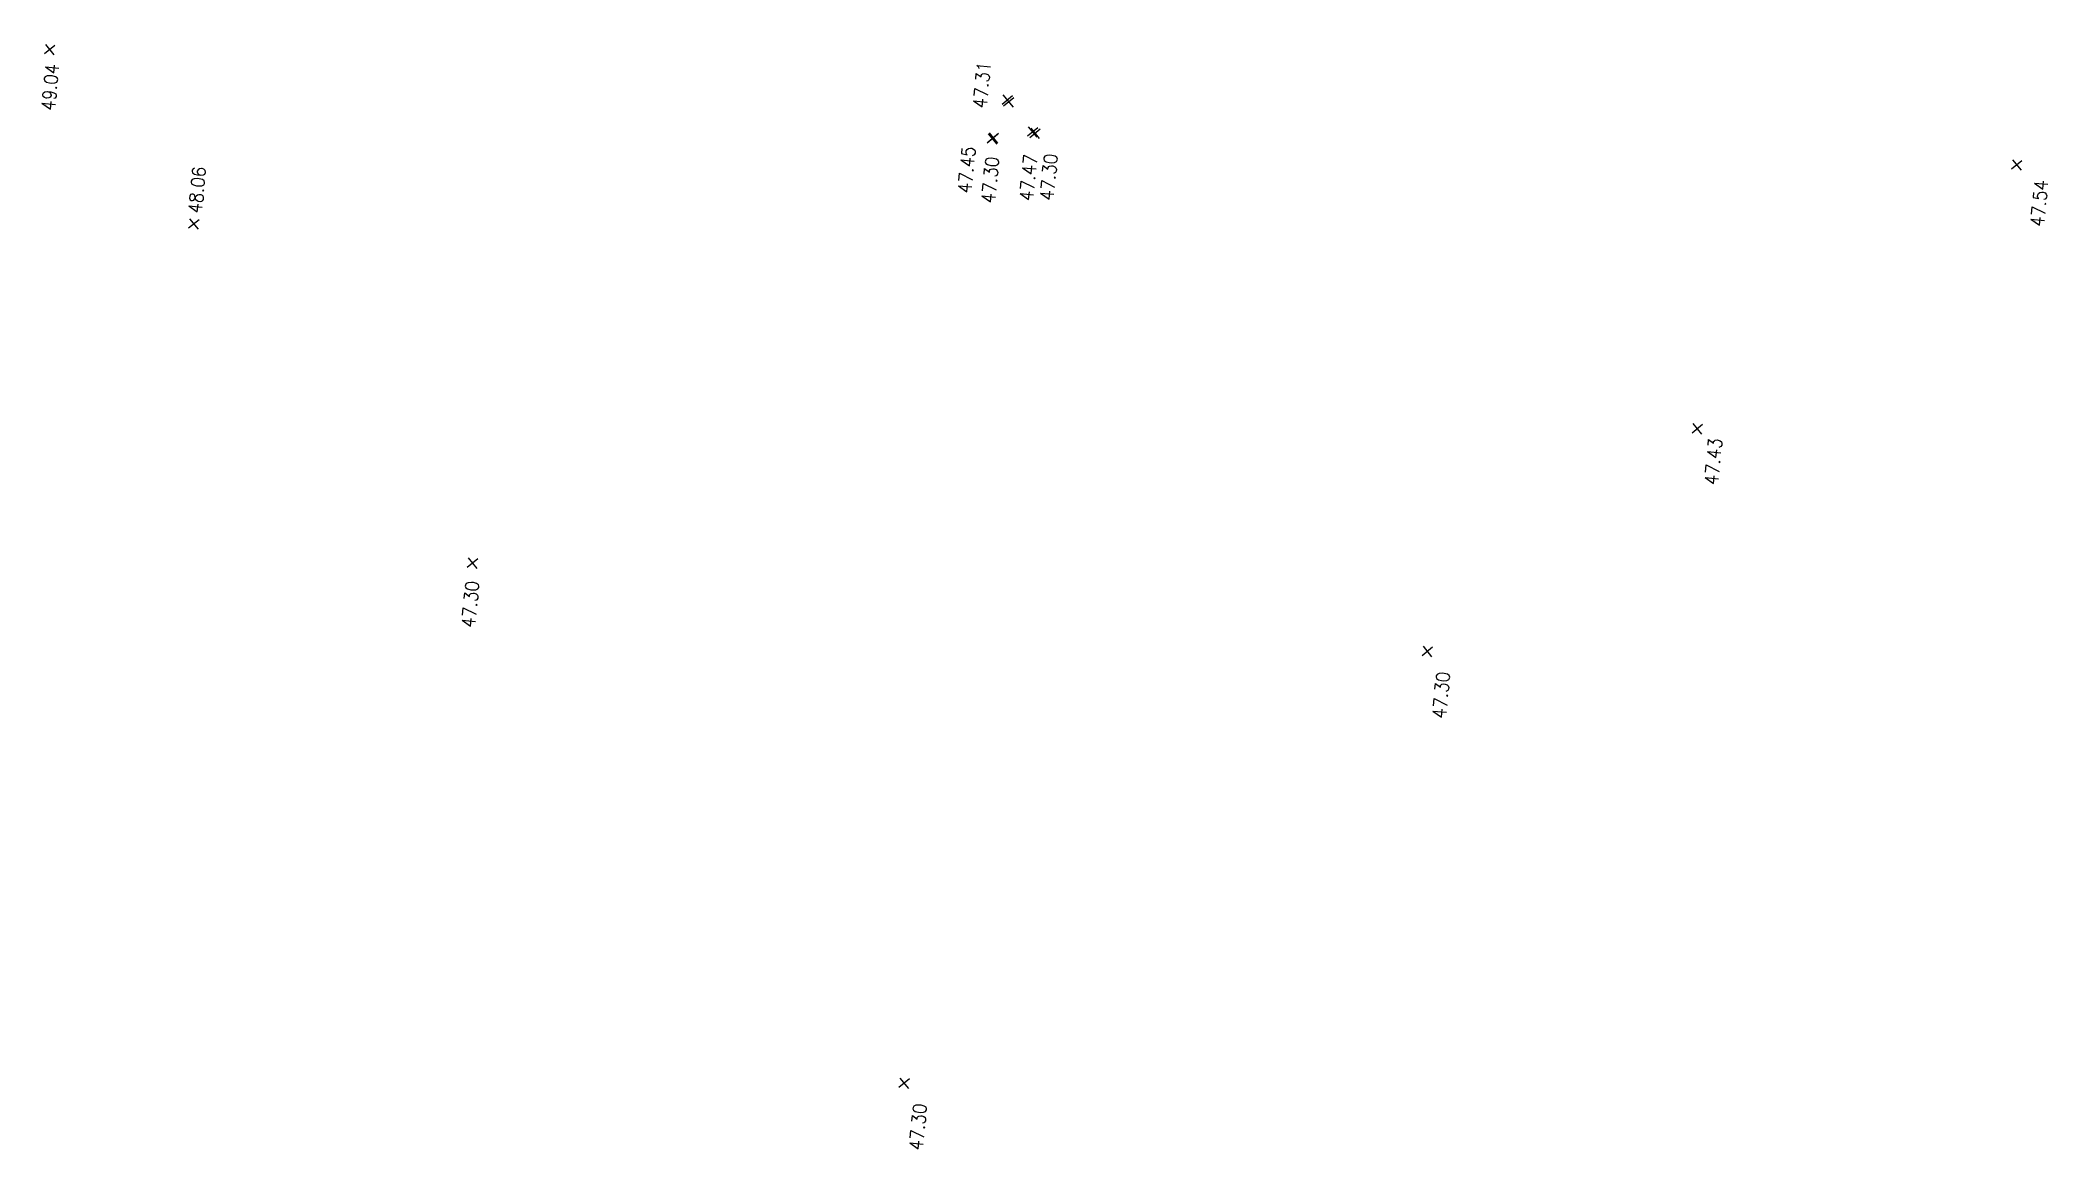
# Model space of a CAD drawing. Header units: metres. Extents: x 815 to 1022, y 915 to 1121.
# Drawn here: x 872.8 to 932.3, y 914.9 to 947.8 of the extents above; entities that cross this region are included whole.
import ezdxf
from ezdxf.enums import TextEntityAlignment as Align

# ---------------------------------------------------------------- set-up
doc = ezdxf.new("R2010")
doc.units = ezdxf.units.M
doc.header["$LTSCALE"] = 2
doc.header["$PDMODE"] = 35
doc.header["$PDSIZE"] = 0.002
for name, color, linetype in [('__TOPO', 7, 'Continuous'), ('ASPHALT', 5, 'Continuous'), ('CURB', 5, 'Continuous'), ('ELEV', 1, 'Continuous'), ('GUTTER', 7, 'Continuous'), ('NAME', 7, 'Continuous'), ('NOTE', 2, 'Continuous')]:
    doc.layers.add(name, color=color, linetype=linetype)
doc.styles.add('ROMANS', font='ROMANS.SHX')

# ---------------------------------------------------------------- blocks, each defined once
blk = doc.blocks.new('CROSS-UNDERHILL')
at = {"color": 1}
for p, q in [((0.001, 0), (-0.001, 0)), ((0, 0.001), (0, -0.001))]:
    blk.add_line(p, q, dxfattribs=at)
blk = doc.blocks.new('Point-Underhill')
at = {"lineweight": 0}
blk.add_point((0, 0), dxfattribs=at)
at = {"layer": '__TOPO'}
blk.add_point((0, 0), dxfattribs=at)
at = {"lineweight": 0}
blk.add_blockref('CROSS-UNDERHILL', (0, 0), dxfattribs=at)
at = {"layer": 'ELEV', "lineweight": 0, "style": 'ROMANS', "width": 0.9}
for tag, p in [('ELEV2', (-0.00106, 0.00325)), ('ELEV', (0.00114, 0.00112))]:
    blk.add_attdef(tag, text='', height=0.002, rotation=45, dxfattribs=at).set_placement(p, align=Align.MIDDLE_LEFT)
at = {"layer": 'NAME', "lineweight": 0, "style": 'ROMANS', "width": 0.9}
blk.add_attdef('NAME', text='', height=0.002, dxfattribs=at).set_placement((-0.00267, 0.00004), align=Align.MIDDLE_RIGHT)
at = {"layer": 'NOTE', "lineweight": 0, "style": 'ROMANS', "width": 0.9}
for tag, p in [('NOTE', (-0.00047, -0.00269)), ('NOTE2', (-0.00047, -0.00595))]:
    blk.add_attdef(tag, text='', height=0.002, dxfattribs=at).set_placement(p, align=Align.TOP_CENTER)

msp = doc.modelspace()

# ---------------------------------------------------------------- block references
at = {"layer": 'ASPHALT'}
ref = msp.add_blockref('Point-Underhill', (877.357, 942.355, 48.183), dxfattribs=dict(at, xscale=200.0000000000001, yscale=200.0000000000001, zscale=0.8000000000000007, rotation=39.54500000000002))
ref.add_attrib('ELEV', '48.06', dxfattribs={"layer": 'ELEV', "lineweight": 0, "height": 0.4, "rotation": 84.545, "style": 'ROMANS', "width": 0.9}).set_placement((877.389, 942.673, 0.123), align=Align.MIDDLE_LEFT)
at = {"layer": 'CURB', "xscale": 200.0000000000001, "yscale": 200.0000000000001, "zscale": 0.8000000000000007, "rotation": 39.54500000000002}
msp.add_blockref('Point-Underhill', (901.52, 945.975, 47.5), dxfattribs=at)
at = {"layer": 'CURB'}
ref = msp.add_blockref('Point-Underhill', (902.226, 945.085, 47.47), dxfattribs=dict(at, xscale=200.0000000000001, yscale=200.0000000000001, zscale=0.8000000000000007, rotation=39.54500000000002))
ref.add_attrib('ELEV', '47.47', dxfattribs={"layer": 'ELEV', "lineweight": 0, "height": 0.4, "rotation": 84.545, "style": 'ROMANS', "width": 0.9}).set_placement((902.038, 943.04), align=Align.MIDDLE_LEFT)
ref = msp.add_blockref('Point-Underhill', (901.062, 944.91, 47.45), dxfattribs=dict(at, xscale=200.0000000000001, yscale=200.0000000000001, zscale=0.8000000000000007, rotation=39.54500000000002))
ref.add_attrib('ELEV', '47.45', dxfattribs={"layer": 'ELEV', "lineweight": 0, "height": 0.4, "rotation": 84.545, "style": 'ROMANS', "width": 0.9}).set_placement((900.208, 943.273), align=Align.MIDDLE_LEFT)
at = {"layer": 'GUTTER'}
ref = msp.add_blockref('Point-Underhill', (873.082, 947.528, 49.04), dxfattribs=dict(at, xscale=200.0000000000001, yscale=200.0000000000001, zscale=0.8000000000000007, rotation=39.54500000000002))
ref.add_attrib('ELEV', '49.04', dxfattribs={"layer": 'ELEV', "lineweight": 0, "height": 0.4, "rotation": 84.545, "style": 'ROMANS', "width": 0.9}).set_placement((873.032, 945.724), align=Align.MIDDLE_LEFT)
ref = msp.add_blockref('Point-Underhill', (901.476, 946.031, 47.31), dxfattribs=dict(at, xscale=200.0000000000001, yscale=200.0000000000001, zscale=0.8000000000000007, rotation=39.54500000000002))
ref.add_attrib('ELEV', '47.31', dxfattribs={"layer": 'ELEV', "lineweight": 0, "height": 0.4, "rotation": 84.545, "style": 'ROMANS', "width": 0.9}).set_placement((900.658, 945.792), align=Align.MIDDLE_LEFT)
ref = msp.add_blockref('Point-Underhill', (901.037, 944.88, 47.3), dxfattribs=dict(at, xscale=200.0000000000001, yscale=200.0000000000001, zscale=0.8000000000000007, rotation=39.54500000000002))
ref.add_attrib('ELEV', '47.30', dxfattribs={"layer": 'ELEV', "lineweight": 0, "height": 0.4, "rotation": 84.545, "style": 'ROMANS', "width": 0.9}).set_placement((900.907, 942.969), align=Align.MIDDLE_LEFT)
ref = msp.add_blockref('Point-Underhill', (902.298, 945.042, 47.3), dxfattribs=dict(at, xscale=200.0000000000001, yscale=200.0000000000001, zscale=0.8000000000000007, rotation=39.54500000000002))
ref.add_attrib('ELEV', '47.30', dxfattribs={"layer": 'ELEV', "lineweight": 0, "height": 0.4, "rotation": 84.545, "style": 'ROMANS', "width": 0.9}).set_placement((902.643, 943.056), align=Align.MIDDLE_LEFT)
ref = msp.add_blockref('Point-Underhill', (931.409, 944.105, 47.54), dxfattribs=dict(at, xscale=200.0000000000001, yscale=200.0000000000001, zscale=0.8000000000000007, rotation=39.54500000000002))
ref.add_attrib('ELEV', '47.54', dxfattribs={"layer": 'ELEV', "lineweight": 0, "height": 0.4, "rotation": 84.545, "style": 'ROMANS', "width": 0.9}).set_placement((932.01, 942.277), align=Align.MIDDLE_LEFT)
ref = msp.add_blockref('Point-Underhill', (921.936, 936.28, 47.43), dxfattribs=dict(at, xscale=200.0000000000001, yscale=200.0000000000001, zscale=0.8000000000000007, rotation=39.54500000000002))
ref.add_attrib('ELEV', '47.43', dxfattribs={"layer": 'ELEV', "lineweight": 0, "height": 0.4, "rotation": 84.545, "style": 'ROMANS', "width": 0.9}).set_placement((922.346, 934.62), align=Align.MIDDLE_LEFT)
ref = msp.add_blockref('Point-Underhill', (885.62, 932.294, 46.371), dxfattribs=dict(at, xscale=200.0000000000001, yscale=200.0000000000001, zscale=0.8000000000000007, rotation=39.54500000000002))
ref.add_attrib('ELEV', '47.30', dxfattribs={"layer": 'ELEV', "lineweight": 0, "height": 0.4, "rotation": 84.545, "style": 'ROMANS', "width": 0.9}).set_placement((885.49, 930.383, -0.929), align=Align.MIDDLE_LEFT)
ref = msp.add_blockref('Point-Underhill', (913.931, 929.675, 47.3), dxfattribs=dict(at, xscale=200.0000000000001, yscale=200.0000000000001, zscale=0.8000000000000007, rotation=39.54500000000002))
ref.add_attrib('ELEV', '47.30', dxfattribs={"layer": 'ELEV', "lineweight": 0, "height": 0.4, "rotation": 84.545, "style": 'ROMANS', "width": 0.9}).set_placement((914.277, 927.689), align=Align.MIDDLE_LEFT)
ref = msp.add_blockref('Point-Underhill', (898.419, 916.866, 47.3), dxfattribs=dict(at, xscale=200.0000000000001, yscale=200.0000000000001, zscale=0.8000000000000007, rotation=39.54500000000002))
ref.add_attrib('ELEV', '47.30', dxfattribs={"layer": 'ELEV', "lineweight": 0, "height": 0.4, "rotation": 84.545, "style": 'ROMANS', "width": 0.9}).set_placement((898.764, 914.88), align=Align.MIDDLE_LEFT)

doc.saveas('drawing.dxf')
